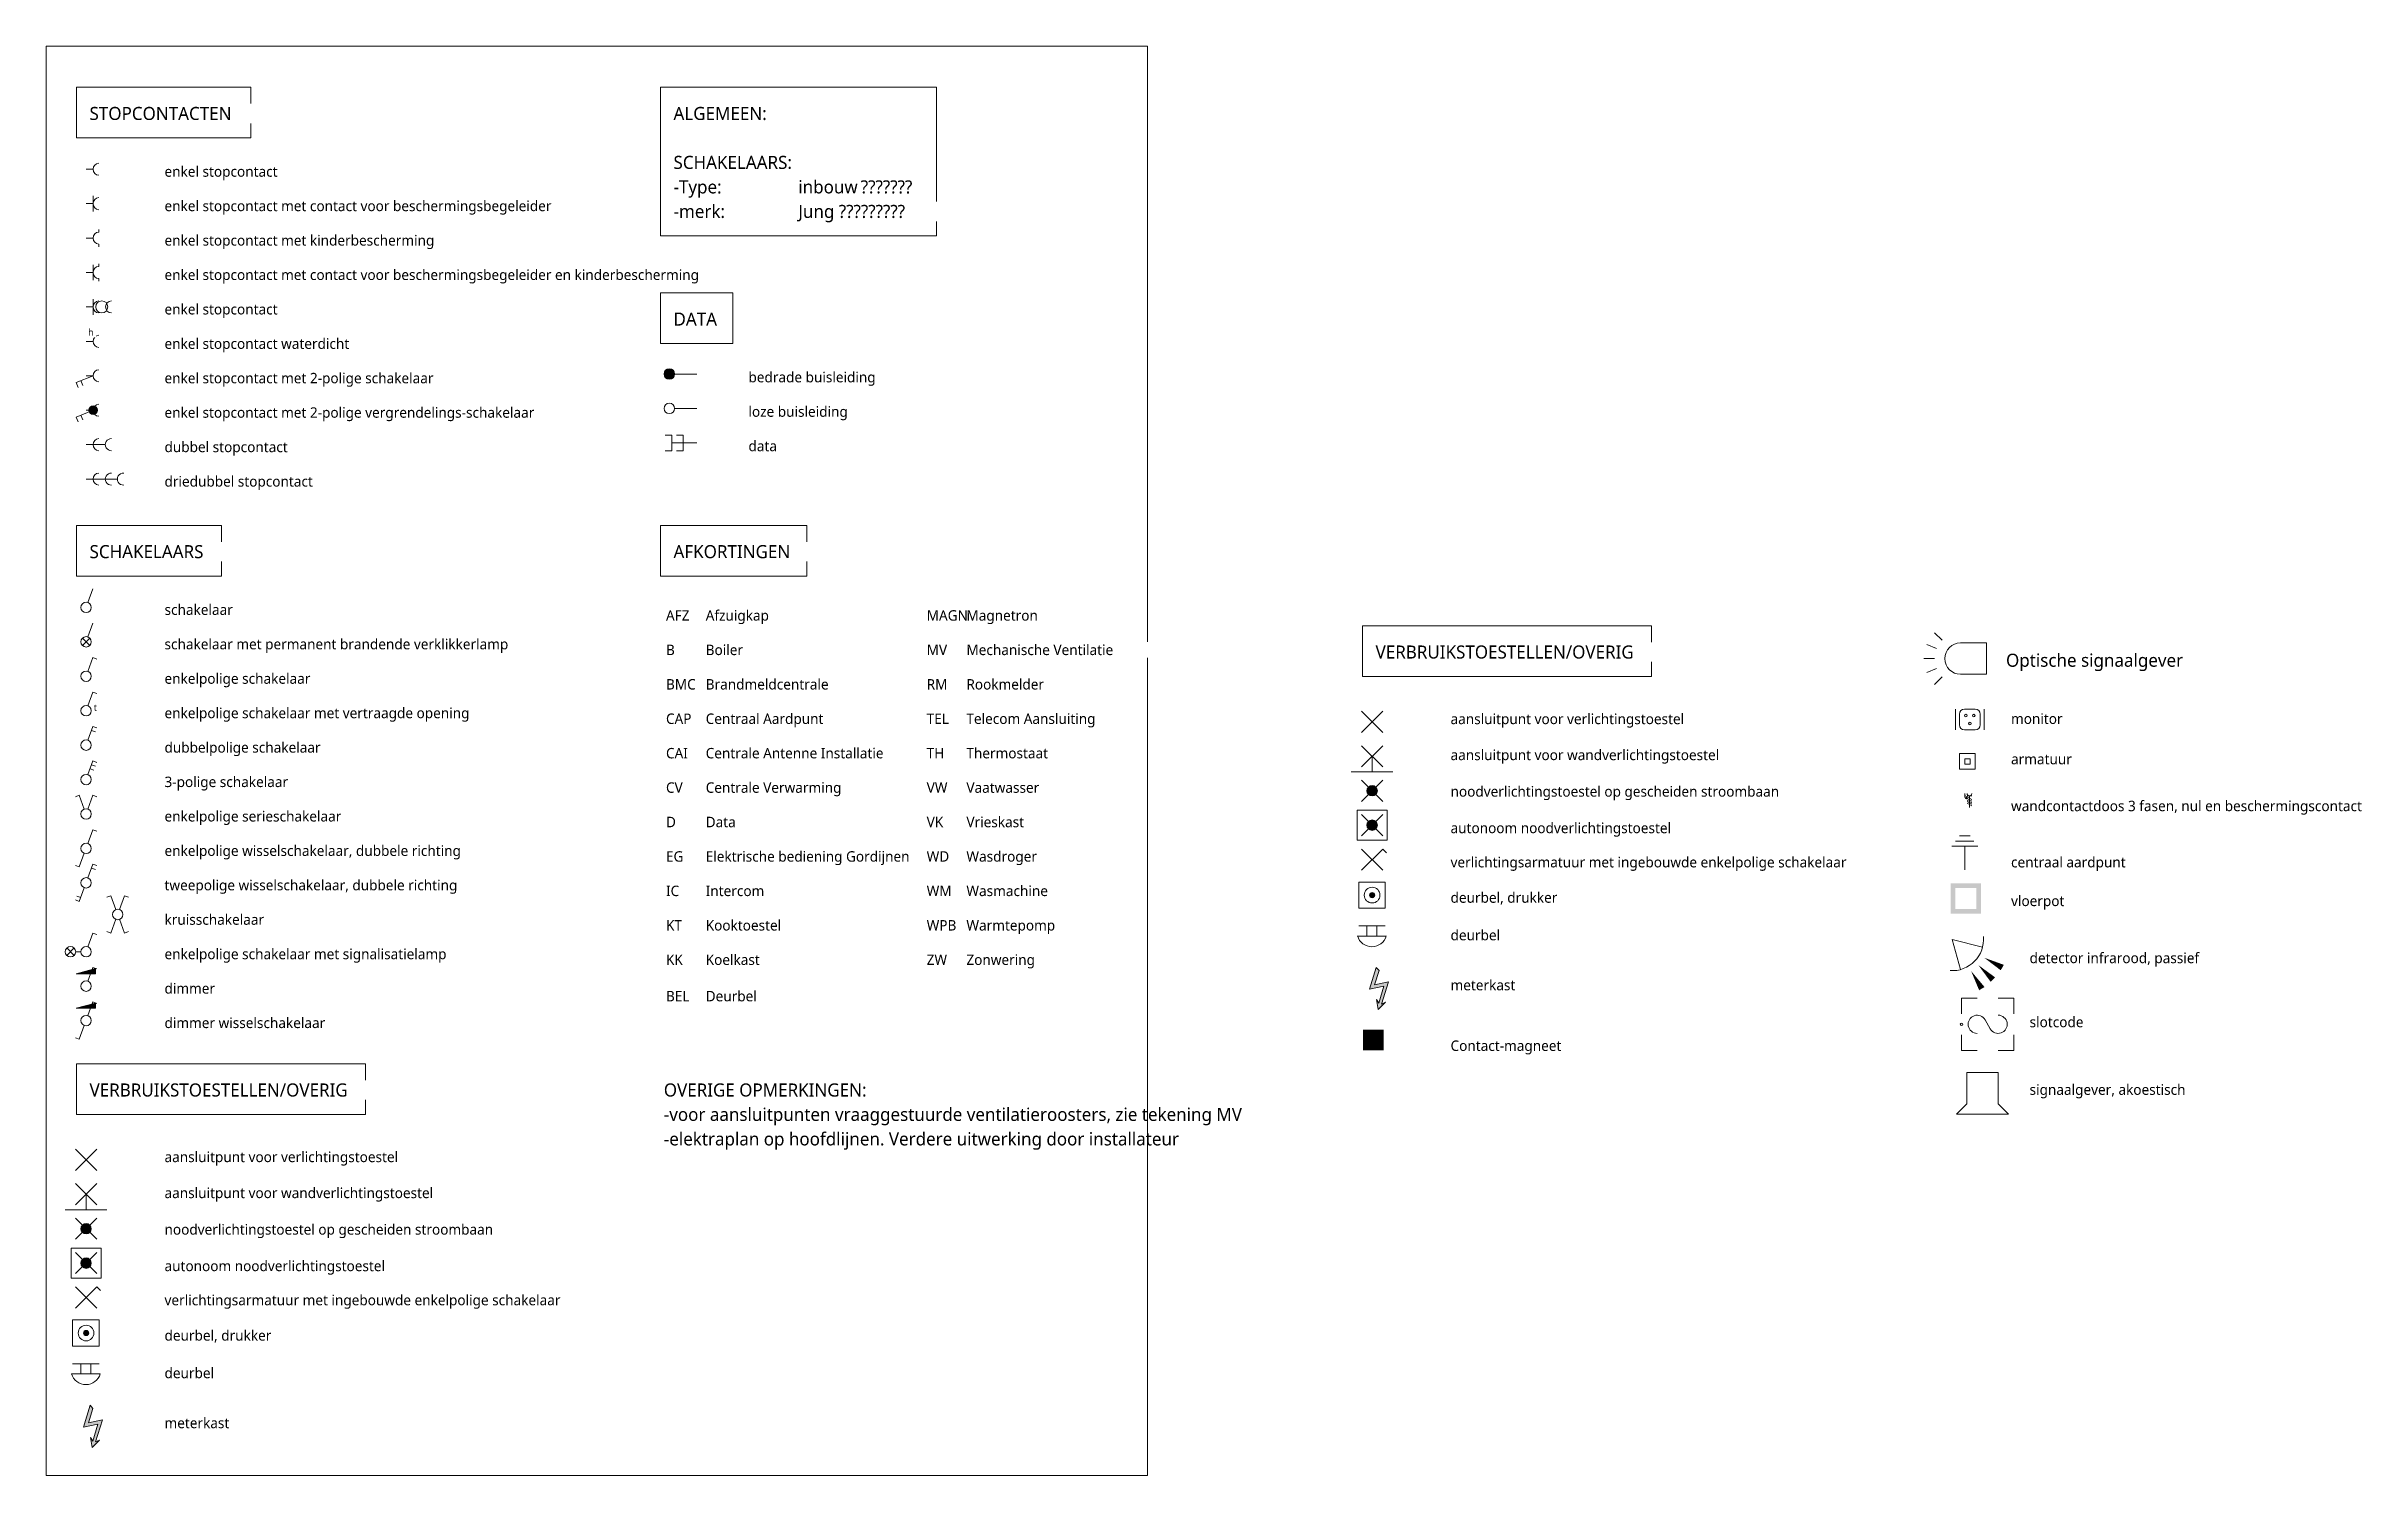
# Model space of a CAD drawing. Header units: millimetres. Extents: x -676 to 45632, y 1192 to 31170.
# Drawn here: x -676 to 21529, y 1192 to 14892 of the extents above; entities that cross this region are included whole.
import ezdxf

# ---------------------------------------------------------------- set-up
doc = ezdxf.new("R2010")
doc.units = ezdxf.units.MM
for name, color, linetype, lineweight in [('A--L$8--_Hulplijnen', 1, 'Continuous', 13), ('A--LD003_Detailpen002', 2, 'Continuous', 18), ('A--M$1--_Algemeen', 1, 'Continuous', 18), ('A--T$1--_Algemeen', 2, 'Continuous', 13)]:
    doc.layers.add(name, color=color, linetype=linetype, lineweight=lineweight)
doc.styles.add('Segoe UI', font='segoeui.ttf', dxfattribs={"height": 100})
doc.styles.add('Segoe UI_1', font='segoeui.ttf', dxfattribs={"height": 65})
doc.styles.add('Segoe UI_2', font='segoeui.ttf', dxfattribs={"height": 125})

msp = doc.modelspace()

# ---------------------------------------------------------------- texts
at = {"layer": 'A--M$1--_Algemeen', "lineweight": 13, "char_height": 100, "attachment_point": 1, "style": 'Segoe UI', "bg_fill": 3, "box_fill_scale": 1.25, "bg_fill_color": 9, "bg_fill_true_color": 13158600, "bg_fill_transparency": 0}
for s, insert, width in [('AFZ', (5267, 9487), 296.62), ('MAGN', (7767, 9487), 517.09), ('B', (5267, 9157), 100.21), ('Boiler', (5648, 9157), 428.9), ('MV', (7767, 9157), 264.56), ('BMC', (5267, 8827), 364.77), ('RM', (7767, 8827), 260.55), ('CAP', (5267, 8497), 316.67), ('TEL', (7767, 8497), 260.55), ('CAI', (5267, 8167), 264.56), ('Thermostaat', (8148, 8167), 954.01), ('CV', (5267, 7837), 216.46), ('Centrale Verwarming', (5648, 7837), 1591.35), ('VW', (7767, 7837), 268.57), ('D', (5267, 7507), 120.25), ('Data', (5648, 7507), 356.75), ('VK', (7767, 7507), 208.44), ('Vrieskast', (8148, 7507), 673.42), ('EG', (5267, 7177), 208.44), ('WD', (7767, 7177), 280.59), ('IC', (5267, 6847), 152.32), ('Intercom', (5648, 6847), 677.43), ('WM', (7767, 6847), 316.67), ('KT', (5267, 6517), 192.4), ('Kooktoestel', (5648, 6517), 893.88), ('WPB', (7767, 6517), 356.75), ('KK', (5267, 6187), 200.42), ('Koelkast', (5648, 6187), 633.33), ('ZW', (7767, 6187), 260.55), ('BEL', (5267, 5838), 268.57)]:
    msp.add_mtext(s, dxfattribs=dict(at, insert=insert, width=width))
at = {"layer": 'A--T$1--_Algemeen', "color": 7, "attachment_point": 1}
for s, insert, char_height, width, style in [('enkel stopcontact', (458, 13742), 100, 1342.83, 'Segoe UI'), ('enkel stopcontact met contact voor beschermingsbegeleider', (458, 13412), 100, 4577.64, 'Segoe UI'), ('enkel stopcontact met kinderbescherming', (458, 13082), 100, 3174.68, 'Segoe UI'), ('enkel stopcontact met contact voor beschermingsbegeleider en kinderbescherming', (458, 12752), 100, 6297.26, 'Segoe UI'), ('enkel stopcontact', (458, 12422), 100, 1342.83, 'Segoe UI'), ('enkel stopcontact waterdicht', (458, 12092), 100, 2188.61, 'Segoe UI'), ('enkel stopcontact met 2-polige schakelaar', (458, 11762), 100, 3198.73, 'Segoe UI'), ('bedrade buisleiding', (6058, 11771), 100, 1487.13, 'Segoe UI'), ('enkel stopcontact met 2-polige vergrendelings-schakelaar', (458, 11432), 100, 4381.22, 'Segoe UI'), ('loze buisleiding', (6058, 11441), 100, 1166.46, 'Segoe UI'), ('dubbel stopcontact', (458, 11102), 100, 1471.1, 'Segoe UI'), ('data', (6058, 11111), 100, 336.71, 'Segoe UI'), ('driedubbel stopcontact', (458, 10772), 100, 1759.7, 'Segoe UI'), ('schakelaar', (458, 9542), 100, 785.65, 'Segoe UI'), ('schakelaar met permanent brandende verklikkerlamp', (458, 9212), 100, 4008.44, 'Segoe UI'), ('enkelpolige schakelaar', (458, 8882), 100, 1699.58, 'Segoe UI'), ('Optische signaalgever', (18118, 9070), 125, 2060.34, 'Segoe UI_2'), ('enkelpolige schakelaar met vertraagde opening', (458, 8552), 100, 3579.53, 'Segoe UI'), ('aansluitpunt voor verlichtingstoestel', (12791, 8495), 100, 2741.77, 'Segoe UI'), ('monitor', (18166, 8497), 100, 605.27, 'Segoe UI'), ('dubbelpolige schakelaar', (458, 8222), 100, 1827.85, 'Segoe UI'), ('aansluitpunt voor wandverlichtingstoestel', (12791, 8150), 100, 3150.63, 'Segoe UI'), ('armatuur', (18166, 8110), 100, 697.47, 'Segoe UI'), ('3-polige schakelaar', (458, 7892), 100, 1463.08, 'Segoe UI'), ('noodverlichtingstoestel op gescheiden stroombaan', (12791, 7800), 100, 3872.15, 'Segoe UI'), ('enkelpolige serieschakelaar', (458, 7562), 100, 2048.31, 'Segoe UI'), ('wandcontactdoos 3 fasen, nul en beschermingscontact', (18166, 7661), 100, 4136.71, 'Segoe UI'), ('autonoom noodverlichtingstoestel', (12791, 7450), 100, 2601.48, 'Segoe UI'), ('enkelpolige wisselschakelaar, dubbele richting', (458, 7232), 100, 3455.27, 'Segoe UI'), ('verlichtingsarmatuur met ingebouwde enkelpolige schakelaar', (12791, 7122), 100, 4629.75, 'Segoe UI'), ('centraal aardpunt', (18166, 7122), 100, 1338.82, 'Segoe UI'), ('tweepolige wisselschakelaar, dubbele richting', (458, 6902), 100, 3419.2, 'Segoe UI'), ('deurbel, drukker', (12791, 6783), 100, 1230.59, 'Segoe UI'), ('vloerpot', (18166, 6751), 100, 633.33, 'Segoe UI'), ('kruisschakelaar', (458, 6572), 100, 1138.4, 'Segoe UI'), ('enkelpolige schakelaar met signalisatielamp ', (458, 6242), 100, 3343.04, 'Segoe UI'), ('deurbel', (12791, 6423), 100, 573.21, 'Segoe UI'), ('detector infrarood, passief', (18344, 6204), 100, 1980.17, 'Segoe UI'), ('dimmer', (458, 5912), 100, 585.23, 'Segoe UI'), ('meterkast', (12791, 5944), 100, 749.58, 'Segoe UI'), ('dimmer wisselschakelaar', (458, 5582), 100, 1855.91, 'Segoe UI'), ('slotcode', (18344, 5590), 100, 641.35, 'Segoe UI'), ('Contact-magneet', (12791, 5363), 100, 1330.8, 'Segoe UI'), ('OVERIGE OPMERKINGEN:', (5246, 4951), 125, 2405.06, 'Segoe UI_2'), ('signaalgever, akoestisch', (18344, 4942), 100, 1811.81, 'Segoe UI'), ('-voor aansluitpunten vraaggestuurde ventilatieroosters, zie tekening MV', (5246, 4717), 125, 6770.25, 'Segoe UI_2'), ('-elektraplan op hoofdlijnen. Verdere uitwerking door installateur', (5246, 4482), 125, 6040.72, 'Segoe UI_2'), ('aansluitpunt voor verlichtingstoestel', (458, 4297), 100, 2741.77, 'Segoe UI'), ('aansluitpunt voor wandverlichtingstoestel', (458, 3952), 100, 3150.63, 'Segoe UI'), ('noodverlichtingstoestel op gescheiden stroombaan', (458, 3602), 100, 3872.15, 'Segoe UI'), ('autonoom noodverlichtingstoestel', (458, 3252), 100, 2601.48, 'Segoe UI'), ('verlichtingsarmatuur met ingebouwde enkelpolige schakelaar', (458, 2925), 100, 4629.75, 'Segoe UI'), ('deurbel, drukker', (458, 2586), 100, 1230.59, 'Segoe UI'), ('deurbel', (458, 2226), 100, 573.21, 'Segoe UI'), ('meterkast', (458, 1747), 100, 749.58, 'Segoe UI')]:
    msp.add_mtext(s, dxfattribs=dict(at, insert=insert, char_height=char_height, width=width, style=style))

# ---------------------------------------------------------------- blocks, each defined once
blk = doc.blocks.new('NLRS_63_GA_stopcontact_symb - 1 stopcontact-525581-M_63_01_elektrarenvooi')
at = {"layer": 'A--M$1--_Algemeen'}
blk.add_line((-294, 13714), (-227, 13714), dxfattribs=at)
blk.add_arc((-169, 13714), 58.1, 92.3251, 267.6749, dxfattribs=at)
blk = doc.blocks.new('NLRS_63_GA_stopcontact_symb - 1 stopcontact beschermingsbegeleider-525586-M_63_01_elektrarenvooi')
at = {"layer": 'A--M$1--_Algemeen'}
for p, q in [((-294, 13384), (-227, 13384)), ((-227, 13309), (-227, 13459))]:
    blk.add_line(p, q, dxfattribs=at)
blk.add_arc((-169, 13384), 58.1, 92.3251, 267.6749, dxfattribs=at)
blk = doc.blocks.new('NLRS_63_GA_stopcontact_symb - 1 stopcontact kinderbescherming-525585-M_63_01_elektrarenvooi')
at = {"layer": 'A--M$1--_Algemeen'}
for p, q in [((-171, 13112), (-171, 13137)), ((-294, 13054), (-227, 13054)), ((-171, 12996), (-171, 12971))]:
    blk.add_line(p, q, dxfattribs=at)
blk.add_arc((-169, 13054), 58.1, 92.3251, 267.6749, dxfattribs=at)
blk = doc.blocks.new('NLRS_63_GA_stopcontact_symb - 1 stopcontact met kinderbesc met beschermbev_-525587-M_63_01_elektrarenvooi')
at = {"layer": 'A--M$1--_Algemeen'}
for p, q in [((-294, 12724), (-227, 12724)), ((-227, 12649), (-227, 12799)), ((-171, 12782), (-171, 12807)), ((-171, 12666), (-171, 12641))]:
    blk.add_line(p, q, dxfattribs=at)
blk.add_arc((-169, 12724), 58.1, 92.3251, 267.6749, dxfattribs=at)
blk = doc.blocks.new('NLRS_63_GA_stopcontact_symb - 1 stopcontact met beschermingstransformator-525589-M_63_01_elektrarenvooi')
at = {"layer": 'A--M$1--_Algemeen'}
for p, q in [((-227, 12319), (-227, 12469)), ((-294, 12394), (-227, 12394)), ((-294, 12394), (-227, 12394))]:
    blk.add_line(p, q, dxfattribs=at)
blk.add_circle((-144, 12394), 58.1, dxfattribs=at)
for centre, start, end in [((-169, 12394), 92.3251, 267.6749), ((-49, 12394), 91.4869, 268.5131)]:
    blk.add_arc(centre, 58.1, start, end, dxfattribs=at)
blk = doc.blocks.new('NLRS_63_GA_stopcontact_symb - 1 stopcontact waterdicht-525584-M_63_01_elektrarenvooi')
at = {"layer": 'A--M$1--_Algemeen'}
blk.add_line((-294, 12064), (-227, 12064), dxfattribs=at)
blk.add_arc((-169, 12064), 58.1, 92.3251, 267.6749, dxfattribs=at)
at = {"layer": 'A--M$1--_Algemeen', "lineweight": 13, "insert": (-275, 12184), "char_height": 65, "width": 64.13, "attachment_point": 1, "style": 'Segoe UI_1', "bg_fill": 3, "box_fill_scale": 1.25, "bg_fill_color": 9, "bg_fill_true_color": 13158600, "bg_fill_transparency": 0}
blk.add_mtext('h', dxfattribs=at)
blk = doc.blocks.new('NLRS_63_GA_stopcontact_symb - 1 stopcontact met 2 polige schakelaar-525588-M_63_01_elektrarenvooi')
at = {"layer": 'A--M$1--_Algemeen'}
for p, q in [((-227, 11734), (-390, 11669)), ((-390, 11669), (-371, 11622)), ((-343, 11688), (-325, 11641)), ((-294, 11734), (-227, 11734))]:
    blk.add_line(p, q, dxfattribs=at)
blk.add_arc((-169, 11734), 58.1, 92.3251, 267.6749, dxfattribs=at)
blk = doc.blocks.new('NLRS_63_GA_stopcontact_symb - 1 stopcontact met 2-polige vergrendelingsschakelaar-525590-M_63_01_elektrarenvooi')
at = {"layer": 'A--M$1--_Algemeen', "lineweight": 5}
h = blk.add_hatch(color=256, dxfattribs=at)
edge = h.paths.add_edge_path()
edge.add_arc((-227, 11404), 41.1, 0, 180)
edge.add_arc((-227, 11404), 41.1, 180, 360)
at = {"layer": 'A--M$1--_Algemeen'}
for p, q in [((-227, 11404), (-390, 11339)), ((-390, 11339), (-371, 11292)), ((-343, 11358), (-325, 11311)), ((-294, 11404), (-227, 11404))]:
    blk.add_line(p, q, dxfattribs=at)
for centre, radius, start, end in [((-227, 11404), 41.1, 360, 180), ((-227, 11404), 41.1, 180, 360), ((-169, 11404), 58.1, 92.3251, 267.6749)]:
    blk.add_arc(centre, radius, start, end, dxfattribs=at)
blk = doc.blocks.new('NLRS_63_GA_stopcontact_symb - 2 stopcontacten-525582-M_63_01_elektrarenvooi')
at = {"layer": 'A--M$1--_Algemeen'}
for p, q in [((-294, 11074), (-227, 11074)), ((-227, 11074), (-111, 11074))]:
    blk.add_line(p, q, dxfattribs=at)
for centre, start, end in [((-169, 11074), 92.3251, 267.6749), ((-52, 11074), 88.8955, 271.1045)]:
    blk.add_arc(centre, 58.1, start, end, dxfattribs=at)
blk = doc.blocks.new('NLRS_63_GA_stopcontact_symb - 3 stopcontacten-525583-M_63_01_elektrarenvooi')
at = {"layer": 'A--M$1--_Algemeen'}
for p, q in [((-294, 10744), (-227, 10744)), ((-227, 10744), (-111, 10744)), ((-111, 10744), (6, 10744))]:
    blk.add_line(p, q, dxfattribs=at)
for centre, start, end in [((-169, 10744), 92.3251, 267.6749), ((-52, 10744), 88.8955, 271.1045), ((64, 10744), 87.594, 272.406)]:
    blk.add_arc(centre, 58.1, start, end, dxfattribs=at)
blk = doc.blocks.new('NLRS_63_GA_schakelaar_symb - 1 schakelaar-525591-M_63_01_elektrarenvooi')
at = {"layer": 'A--M$1--_Algemeen'}
blk.add_line((-277, 9561), (-229, 9693), dxfattribs=at)
blk.add_circle((-294, 9514), 50, dxfattribs=at)
blk = doc.blocks.new('NLRS_63_GA_schakelaar_symb - 2 schakelaar met permanente verklikkerlamp-525593-M_63_01_elektrarenvooi')
at = {"layer": 'A--M$1--_Algemeen'}
for p, q in [((-277, 9231), (-229, 9363)), ((-329, 9220), (-258, 9149)), ((-258, 9220), (-329, 9149))]:
    blk.add_line(p, q, dxfattribs=at)
blk.add_circle((-294, 9184), 50, dxfattribs=at)
blk = doc.blocks.new('NLRS_63_GA_schakelaar_symb - 3 enkelpolige schakelaar-525595-M_63_01_elektrarenvooi')
at = {"layer": 'A--M$1--_Algemeen'}
for p, q in [((-277, 8901), (-229, 9033)), ((-229, 9033), (-191, 9019))]:
    blk.add_line(p, q, dxfattribs=at)
blk.add_circle((-294, 8854), 50, dxfattribs=at)
blk = doc.blocks.new('NLRS_63_GA_schakelaar_symb - 4 enkelpolige schakelaar met vertraagde_opening-525597-M_63_01_elektrarenvooi')
at = {"layer": 'A--M$1--_Algemeen'}
for p, q in [((-277, 8571), (-229, 8703)), ((-229, 8703), (-191, 8689))]:
    blk.add_line(p, q, dxfattribs=at)
blk.add_circle((-294, 8524), 50, dxfattribs=at)
at = {"layer": 'A--M$1--_Algemeen', "lineweight": 13, "insert": (-220, 8588), "char_height": 65, "width": 40.08, "attachment_point": 1, "style": 'Segoe UI_1', "bg_fill": 3, "box_fill_scale": 1.25, "bg_fill_color": 9, "bg_fill_true_color": 13158600, "bg_fill_transparency": 0}
blk.add_mtext('t', dxfattribs=at)
blk = doc.blocks.new('NLRS_63_GA_schakelaar_symb - 5 tweepolige schakelaar-525599-M_63_01_elektrarenvooi')
at = {"layer": 'A--M$1--_Algemeen'}
for p, q in [((-277, 8241), (-229, 8373)), ((-243, 8335), (-205, 8322)), ((-229, 8373), (-191, 8359))]:
    blk.add_line(p, q, dxfattribs=at)
blk.add_circle((-294, 8194), 50, dxfattribs=at)
blk = doc.blocks.new('NLRS_63_GA_schakelaar_symb - 6 driepolige schakelaar-525601-M_63_01_elektrarenvooi')
at = {"layer": 'A--M$1--_Algemeen'}
for p, q in [((-277, 7911), (-229, 8043)), ((-243, 8005), (-205, 7992)), ((-229, 8043), (-191, 8029)), ((-256, 7968), (-219, 7954))]:
    blk.add_line(p, q, dxfattribs=at)
blk.add_circle((-294, 7864), 50, dxfattribs=at)
blk = doc.blocks.new('NLRS_63_GA_schakelaar_symb - 7 enkelpolige serieschakelaar-525614-M_63_01_elektrarenvooi')
at = {"layer": 'A--M$1--_Algemeen'}
for p, q in [((-359, 7713), (-396, 7699)), ((-311, 7581), (-359, 7713)), ((-277, 7581), (-229, 7713)), ((-229, 7713), (-191, 7699))]:
    blk.add_line(p, q, dxfattribs=at)
blk.add_circle((-294, 7534), 50, dxfattribs=at)
blk = doc.blocks.new('NLRS_63_GA_schakelaar_symb - 8 enkelpolige wisselschakelaar dubbele richting-525603-M_63_01_elektrarenvooi')
at = {"layer": 'A--M$1--_Algemeen'}
for p, q in [((-277, 7251), (-229, 7383)), ((-229, 7383), (-191, 7369)), ((-311, 7157), (-359, 7026)), ((-359, 7026), (-396, 7040))]:
    blk.add_line(p, q, dxfattribs=at)
blk.add_circle((-294, 7204), 50, dxfattribs=at)
blk = doc.blocks.new('NLRS_63_GA_schakelaar_symb - 9 tweepolige wisselschakelaar_ dubbele richting-525605-M_63_01_elektrarenvooi')
at = {"layer": 'A--M$1--_Algemeen'}
for p, q in [((-277, 6921), (-229, 7053)), ((-243, 7015), (-205, 7002)), ((-229, 7053), (-191, 7039)), ((-359, 6696), (-396, 6710)), ((-345, 6733), (-383, 6747)), ((-311, 6827), (-359, 6696))]:
    blk.add_line(p, q, dxfattribs=at)
blk.add_circle((-294, 6874), 50, dxfattribs=at)
blk = doc.blocks.new('NLRS_63_GA_schakelaar_symb - 10 kruisschakelaar-525607-M_63_01_elektrarenvooi')
at = {"layer": 'A--M$1--_Algemeen'}
for p, q in [((-56, 6750), (-94, 6736)), ((-8, 6618), (-56, 6750)), ((26, 6618), (74, 6750)), ((74, 6750), (111, 6736)), ((-8, 6525), (-56, 6393)), ((26, 6525), (74, 6393)), ((-56, 6393), (-94, 6407)), ((74, 6393), (111, 6407))]:
    blk.add_line(p, q, dxfattribs=at)
blk.add_circle((9, 6571), 50, dxfattribs=at)
blk = doc.blocks.new('NLRS_63_GA_schakelaar_symb - 11 enkelpolige schakelaar met signalisatielamp-525609-M_63_01_elektrarenvooi')
at = {"layer": 'A--M$1--_Algemeen'}
for p, q in [((-479, 6250), (-408, 6179)), ((-408, 6250), (-479, 6179)), ((-277, 6261), (-229, 6393)), ((-229, 6393), (-191, 6379)), ((-344, 6214), (-394, 6214))]:
    blk.add_line(p, q, dxfattribs=at)
for centre in [(-444, 6214), (-294, 6214)]:
    blk.add_circle(centre, 50, dxfattribs=at)
blk = doc.blocks.new('NLRS_63_GA_schakelaar_symb - 12 dimmer-525611-M_63_01_elektrarenvooi')
at = {"layer": 'A--M$1--_Algemeen', "lineweight": 5}
blk.add_hatch(color=256, dxfattribs=at).paths.add_polyline_path([(-204, 6002), (-389, 6002), (-204, 6052)])
at = {"layer": 'A--M$1--_Algemeen'}
for p, q in [((-204, 6052), (-389, 6002)), ((-389, 6002), (-204, 6002)), ((-277, 5931), (-229, 6063)), ((-229, 6063), (-191, 6049)), ((-204, 6002), (-204, 6052))]:
    blk.add_line(p, q, dxfattribs=at)
blk.add_circle((-294, 5884), 50, dxfattribs=at)
blk = doc.blocks.new('NLRS_63_GA_lichtpunt_symbool1 - 1 verlichtingstoestel 2-525616-M_63_01_elektrarenvooi')
at = {"layer": 'A--M$1--_Algemeen'}
for p, q in [((-192, 4118), (-396, 4321)), ((-396, 4118), (-192, 4321))]:
    blk.add_line(p, q, dxfattribs=at)
blk = doc.blocks.new('NLRS_63_GA_lichtpunt_symbool1 - 2 wandverlichtingstoestel 2-525617-M_63_01_elektrarenvooi')
at = {"layer": 'A--M$1--_Algemeen'}
for p, q in [((-192, 3788), (-396, 3991)), ((-396, 3788), (-192, 3991)), ((-294, 3740), (-294, 3889)), ((-494, 3740), (-94, 3740))]:
    blk.add_line(p, q, dxfattribs=at)
blk = doc.blocks.new('NLRS_63_GA_lichtpunt_symbool1 - 3 noodverlichting 2-525618-M_63_01_elektrarenvooi')
at = {"layer": 'A--M$1--_Algemeen', "lineweight": 5}
h = blk.add_hatch(color=256, dxfattribs=at)
edge = h.paths.add_edge_path()
edge.add_arc((-294, 3559), 50, 360, 540)
edge.add_arc((-294, 3559), 50, 180, 360)
at = {"layer": 'A--M$1--_Algemeen'}
for p, q in [((-192, 3458), (-396, 3661)), ((-396, 3458), (-192, 3661))]:
    blk.add_line(p, q, dxfattribs=at)
for start, end in [(360, 180), (180, 360)]:
    blk.add_arc((-294, 3559), 50, start, end, dxfattribs=at)
blk = doc.blocks.new('NLRS_63_GA_lichtpunt_symbool1 - 4 noodverlichting autonoom 2-525619-M_63_01_elektrarenvooi')
at = {"layer": 'A--M$1--_Algemeen', "lineweight": 5}
h = blk.add_hatch(color=256, dxfattribs=at)
edge = h.paths.add_edge_path()
edge.add_arc((-294, 3229), 50, 360, 540)
edge.add_arc((-294, 3229), 50, 180, 360)
at = {"layer": 'A--M$1--_Algemeen'}
for p, q in [((-438, 3373), (-150, 3373)), ((-438, 3085), (-438, 3373)), ((-192, 3128), (-396, 3331)), ((-396, 3128), (-192, 3331)), ((-150, 3373), (-150, 3085)), ((-150, 3085), (-438, 3085))]:
    blk.add_line(p, q, dxfattribs=at)
for start, end in [(360, 180), (180, 360)]:
    blk.add_arc((-294, 3229), 50, start, end, dxfattribs=at)
blk = doc.blocks.new('NLRS_63_GA_lichtpunt_symbool1 - 5 verlichtingstoestel met enkelpol_ schak_ 2-525620-M_63_01_elektrarenvooi')
at = {"layer": 'A--M$1--_Algemeen'}
for p, q in [((-192, 2798), (-396, 3001)), ((-396, 2798), (-192, 3001)), ((-157, 2966), (-192, 3001))]:
    blk.add_line(p, q, dxfattribs=at)
blk = doc.blocks.new('NLRS_63_GA_aansluitpunt - 1 bedrade buisleiding-525623-M_63_01_elektrarenvooi')
at = {"layer": 'A--M$1--_Algemeen', "lineweight": 13}
h = blk.add_hatch(color=256, dxfattribs=at)
edge = h.paths.add_edge_path()
edge.add_arc((5299, 11751), 50, 90, 270)
edge.add_arc((5299, 11751), 50, 270, 450)
at = {"layer": 'A--M$1--_Algemeen'}
blk.add_line((5564, 11751), (5349, 11751), dxfattribs=at)
for start, end in [(90, 270), (270, 90)]:
    blk.add_arc((5299, 11751), 50, start, end, dxfattribs=at)
blk = doc.blocks.new('NLRS_63_GA_aansluitpunt - 2 loze buisleiding-525624-M_63_01_elektrarenvooi')
at = {"layer": 'A--M$1--_Algemeen'}
blk.add_line((5564, 11421), (5349, 11421), dxfattribs=at)
for start, end in [(90, 270), (270, 90)]:
    blk.add_arc((5299, 11421), 50, start, end, dxfattribs=at)
blk = doc.blocks.new('NLRS_63_GA_aansluitpunt - 3 data 2-voudig-525671-M_63_01_elektrarenvooi')
at = {"layer": 'A--M$1--_Algemeen'}
for p, q in [((5323, 11166), (5258, 11166)), ((5323, 11016), (5323, 11166)), ((5432, 11166), (5367, 11166)), ((5432, 11016), (5432, 11166)), ((5258, 11016), (5323, 11016)), ((5564, 11091), (5323, 11091)), ((5564, 11091), (5349, 11091)), ((5367, 11016), (5432, 11016))]:
    blk.add_line(p, q, dxfattribs=at)
blk = doc.blocks.new('NLRS_63_GA_schakelaar_symb - 13 dimmer wisselschakelaar-525621-M_63_01_elektrarenvooi')
at = {"layer": 'A--M$1--_Algemeen', "lineweight": 5}
blk.add_hatch(color=256, dxfattribs=at).paths.add_polyline_path([(-204, 5672), (-389, 5672), (-204, 5722)])
at = {"layer": 'A--M$1--_Algemeen'}
for p, q in [((-204, 5722), (-389, 5672)), ((-389, 5672), (-204, 5672)), ((-277, 5601), (-229, 5733)), ((-229, 5733), (-191, 5719)), ((-204, 5672), (-204, 5722)), ((-359, 5376), (-396, 5390)), ((-311, 5507), (-359, 5376))]:
    blk.add_line(p, q, dxfattribs=at)
blk.add_circle((-294, 5554), 50, dxfattribs=at)
blk = doc.blocks.new('NLRS_63_GA_bel - drukker-525680-M_63_01_elektrarenvooi')
at = {"layer": 'A--M$1--_Algemeen', "lineweight": 13}
h = blk.add_hatch(color=256, dxfattribs=at)
edge = h.paths.add_edge_path()
edge.add_arc((-294, 2559), 25, 0, 180)
edge.add_arc((-294, 2559), 25, 180, 360)
at = {"layer": 'A--M$1--_Algemeen'}
for p, q in [((-423, 2684), (-169, 2684)), ((-423, 2434), (-423, 2684)), ((-169, 2684), (-169, 2434)), ((-169, 2434), (-423, 2434))]:
    blk.add_line(p, q, dxfattribs=at)
blk.add_circle((-294, 2559), 75, dxfattribs=at)
for start, end in [(360, 180), (180, 360)]:
    blk.add_arc((-294, 2559), 25, start, end, dxfattribs=at)
blk = doc.blocks.new('NLRS_63_GA_bel - schel-525682-M_63_01_elektrarenvooi')
at = {"layer": 'A--M$1--_Algemeen'}
for p, q in [((-423, 2264), (-296, 2264)), ((-344, 2167), (-344, 2264)), ((-169, 2264), (-296, 2264)), ((-248, 2167), (-248, 2264)), ((-158, 2167), (-433, 2167))]:
    blk.add_line(p, q, dxfattribs=at)
blk.add_arc((-296, 2209), 144, 196.7095, 343.2905, dxfattribs=at)
blk = doc.blocks.new('NLRS_63_GA_meterkast - Type 1-525684-M_63_01_elektrarenvooi')
at = {"layer": 'A--M$1--_Algemeen', "lineweight": 13}
blk.add_hatch(color=256, dxfattribs=at).paths.add_polyline_path([(-252, 1559), (-231, 1524), (-182, 1687), (-318, 1658), (-254, 1867), (-228, 1836), (-270, 1699), (-138, 1727), (-203, 1515), (-166, 1533), (-235, 1462)])
at = {"layer": 'A--M$1--_Algemeen'}
for p, q in [((-254, 1867), (-318, 1658)), ((-270, 1699), (-228, 1836)), ((-228, 1836), (-254, 1867)), ((-318, 1658), (-182, 1687)), ((-138, 1727), (-270, 1699)), ((-252, 1559), (-235, 1462)), ((-231, 1524), (-252, 1559)), ((-182, 1687), (-231, 1524)), ((-203, 1515), (-138, 1727)), ((-235, 1462), (-166, 1533)), ((-166, 1533), (-203, 1515))]:
    blk.add_line(p, q, dxfattribs=at)
blk = doc.blocks.new('NLRS_63_GA_lichtpunt_symbool1 - 1 verlichtingstoestel-525685-M_63_01_elektrarenvooi')
at = {"layer": 'A--M$1--_Algemeen'}
for p, q in [((12141, 8315), (11937, 8518)), ((11937, 8315), (12141, 8518))]:
    blk.add_line(p, q, dxfattribs=at)
blk = doc.blocks.new('NLRS_63_GA_lichtpunt_symbool1 - 2 wandverlichtingstoestel-525686-M_63_01_elektrarenvooi')
at = {"layer": 'A--M$1--_Algemeen'}
for p, q in [((12141, 7985), (11937, 8188)), ((11937, 7985), (12141, 8188)), ((12039, 7938), (12039, 8087)), ((11839, 7938), (12239, 7938))]:
    blk.add_line(p, q, dxfattribs=at)
blk = doc.blocks.new('NLRS_63_GA_lichtpunt_symbool1 - 3 noodverlichting-525687-M_63_01_elektrarenvooi')
at = {"layer": 'A--M$1--_Algemeen', "lineweight": 5}
h = blk.add_hatch(color=256, dxfattribs=at)
edge = h.paths.add_edge_path()
edge.add_arc((12039, 7757), 50, 0, 180)
edge.add_arc((12039, 7757), 50, 180, 360)
at = {"layer": 'A--M$1--_Algemeen'}
for p, q in [((12141, 7655), (11937, 7858)), ((11937, 7655), (12141, 7858))]:
    blk.add_line(p, q, dxfattribs=at)
for start, end in [(0, 180), (180, 0)]:
    blk.add_arc((12039, 7757), 50, start, end, dxfattribs=at)
blk = doc.blocks.new('NLRS_63_GA_lichtpunt_symbool1 - 4 noodverlichting autonoom-525688-M_63_01_elektrarenvooi')
at = {"layer": 'A--M$1--_Algemeen', "lineweight": 5}
h = blk.add_hatch(color=256, dxfattribs=at)
edge = h.paths.add_edge_path()
edge.add_arc((12039, 7427), 50, 0, 180)
edge.add_arc((12039, 7427), 50, 180, 360)
at = {"layer": 'A--M$1--_Algemeen'}
for p, q in [((11895, 7571), (12183, 7571)), ((11895, 7283), (11895, 7571)), ((12183, 7571), (12183, 7283)), ((12141, 7325), (11937, 7528)), ((11937, 7325), (12141, 7528)), ((12183, 7283), (11895, 7283))]:
    blk.add_line(p, q, dxfattribs=at)
for start, end in [(0, 180), (180, 0)]:
    blk.add_arc((12039, 7427), 50, start, end, dxfattribs=at)
blk = doc.blocks.new('NLRS_63_GA_lichtpunt_symbool1 - 5 verlichtingstoestel met enkelpol_ schak_-525689-M_63_01_elektrarenvooi')
at = {"layer": 'A--M$1--_Algemeen'}
for p, q in [((12141, 6995), (11937, 7198)), ((11937, 6995), (12141, 7198)), ((12176, 7163), (12141, 7198))]:
    blk.add_line(p, q, dxfattribs=at)

# ---------------------------------------------------------------- hatches: boundary and pattern name
at = {"layer": 'A--LD003_Detailpen002'}
h = msp.add_hatch(color=7, dxfattribs=at)
h.paths.add_polyline_path([(17878, 6578), (17878, 6868), (17588, 6868), (17588, 6578)])
h.paths.add_polyline_path([(17833, 6623), (17633, 6623), (17633, 6823), (17833, 6823)])
for points in [[(17860, 5845), (17912, 5875), (17783, 6029), (17852, 5864)], [(17970, 5926), (18013, 5968), (17852, 6086), (17909, 6009)], [(18067, 6036), (18097, 6088), (17909, 6156)], [(12151, 5268), (12151, 5468), (11951, 5468), (11951, 5268)]]:
    msp.add_hatch(color=7, dxfattribs=at).paths.add_polyline_path(points)

# ---------------------------------------------------------------- linework, layer by layer
at = {"layer": 'A--L$8--_Hulplijnen', "lineweight": 18}
for p, q in [((-676, 14892), (9884, 14892)), ((-676, 1192), (-676, 14892)), ((9884, 14892), (9884, 1192)), ((17450, 9119), (17357, 9157)), ((17504, 9200), (17433, 9271)), ((17681, 9173), (17931, 9173)), ((17931, 9173), (17931, 8873)), ((17431, 9023), (17331, 9023)), ((17450, 8928), (17357, 8889)), ((17504, 8847), (17433, 8776)), ((17931, 8873), (17681, 8873)), ((17633, 8540), (17633, 8340)), ((17671, 8390), (17671, 8490)), ((17721, 8540), (17821, 8540)), ((17871, 8490), (17871, 8390)), ((17908, 8340), (17908, 8540)), ((17821, 8340), (17721, 8340)), ((17673, 8113), (17823, 8113)), ((17673, 7963), (17673, 8113)), ((17723, 8063), (17773, 8063)), ((17723, 8013), (17723, 8063)), ((17773, 8013), (17723, 8013)), ((17773, 8063), (17773, 8013)), ((17823, 8113), (17823, 7963)), ((17823, 7963), (17673, 7963)), ((17722, 7730), (17722, 7692)), ((17722, 7711), (17789, 7672)), ((17744, 7707), (17789, 7707)), ((17789, 7657), (17744, 7683)), ((17789, 7642), (17744, 7668)), ((17789, 7627), (17744, 7653)), ((17789, 7612), (17744, 7638)), ((17767, 7595), (17767, 7707)), ((17848, 7225), (17598, 7225)), ((17810, 7275), (17635, 7275)), ((17773, 7325), (17673, 7325)), ((17723, 7225), (17723, 7000)), ((17682, 6043), (17602, 6332)), ((17602, 6332), (17892, 6257)), ((17842, 5768), (17692, 5768)), ((17692, 5768), (17692, 5618)), ((17966, 5476), (17919, 5561)), ((18192, 5768), (18042, 5768)), ((18192, 5618), (18192, 5768)), ((17692, 5418), (17692, 5268)), ((18192, 5268), (18192, 5418)), ((17692, 5268), (17842, 5268)), ((18042, 5268), (18192, 5268)), ((17742, 4756), (17742, 5056)), ((17742, 5056), (18042, 5056)), ((18042, 5056), (18042, 4756)), ((17642, 4656), (17742, 4756)), ((18042, 4756), (18142, 4656)), ((18142, 4656), (17642, 4656)), ((9884, 1192), (-676, 1192))]:
    msp.add_line(p, q, dxfattribs=at)
for centre, radius in [((17738, 7687), 7.5), ((17692, 5518), 12.5)]:
    msp.add_circle(centre, radius, dxfattribs=at)
for centre, radius, start, end in [((17681, 9023), 150, 90, 270), ((17721, 8490), 50, 90, 180), ((17733, 8477), 12.5, 90, 270), ((17733, 8477), 12.5, 270, 90), ((17808, 8477), 12.5, 90, 270), ((17808, 8477), 12.5, 270, 90), ((17821, 8490), 50, 0, 90), ((17721, 8390), 50, 180, 270), ((17772, 8402), 12.5, 90, 270), ((17772, 8402), 12.5, 270, 90), ((17821, 8390), 50, 270, 0), ((17738, 7687), 3.75, 0, 180), ((17738, 7687), 3.75, 180, 0), ((17767, 7730), 22.5, 180, 0), ((17602, 6332), 300, 266.0609, 5.0034), ((17842, 5518), 87.5, 28.955, 270), ((18042, 5518), 87.5, 208.955, 90)]:
    msp.add_arc(centre, radius, start, end, dxfattribs=at)
at = {"layer": 'A--T$1--_Algemeen', "color": 176, "flags": 128}
for points in [[(-386, 14500), (1286, 14500), (1286, 14015), (-386, 14015)], [(5214, 14500), (7862, 14500), (7862, 13076), (5214, 13076)], [(5214, 12529), (5907, 12529), (5907, 12044), (5214, 12044)], [(-386, 10300), (1005, 10300), (1005, 9815), (-386, 9815)], [(5214, 10300), (6618, 10300), (6618, 9815), (5214, 9815)], [(11947, 9337), (14717, 9337), (14717, 8852), (11947, 8852)], [(-386, 5140), (2384, 5140), (2384, 4655), (-386, 4655)]]:
    msp.add_lwpolyline(points, close=True, dxfattribs=at)

# ---------------------------------------------------------------- block references
at = {"layer": 'A--M$1--_Algemeen'}
for name, p in [('NLRS_63_GA_stopcontact_symb - 1 stopcontact-525581-M_63_01_elektrarenvooi', (0, 0)), ('NLRS_63_GA_stopcontact_symb - 1 stopcontact beschermingsbegeleider-525586-M_63_01_elektrarenvooi', (0, 0)), ('NLRS_63_GA_stopcontact_symb - 1 stopcontact kinderbescherming-525585-M_63_01_elektrarenvooi', (0, 0)), ('NLRS_63_GA_stopcontact_symb - 1 stopcontact met kinderbesc met beschermbev_-525587-M_63_01_elektrarenvooi', (0, 0)), ('NLRS_63_GA_stopcontact_symb - 1 stopcontact met beschermingstransformator-525589-M_63_01_elektrarenvooi', (0, 0)), ('NLRS_63_GA_stopcontact_symb - 1 stopcontact met 2 polige schakelaar-525588-M_63_01_elektrarenvooi', (0, 0)), ('NLRS_63_GA_aansluitpunt - 1 bedrade buisleiding-525623-M_63_01_elektrarenvooi', (0, 0)), ('NLRS_63_GA_stopcontact_symb - 1 stopcontact met 2-polige vergrendelingsschakelaar-525590-M_63_01_elektrarenvooi', (0, 0)), ('NLRS_63_GA_aansluitpunt - 2 loze buisleiding-525624-M_63_01_elektrarenvooi', (0, 0)), ('NLRS_63_GA_stopcontact_symb - 2 stopcontacten-525582-M_63_01_elektrarenvooi', (0, 0)), ('NLRS_63_GA_aansluitpunt - 3 data 2-voudig-525671-M_63_01_elektrarenvooi', (0, 0)), ('NLRS_63_GA_stopcontact_symb - 3 stopcontacten-525583-M_63_01_elektrarenvooi', (0, 0)), ('NLRS_63_GA_schakelaar_symb - 1 schakelaar-525591-M_63_01_elektrarenvooi', (0, 0)), ('NLRS_63_GA_schakelaar_symb - 2 schakelaar met permanente verklikkerlamp-525593-M_63_01_elektrarenvooi', (0, 0)), ('NLRS_63_GA_schakelaar_symb - 3 enkelpolige schakelaar-525595-M_63_01_elektrarenvooi', (0, 0)), ('NLRS_63_GA_lichtpunt_symbool1 - 1 verlichtingstoestel-525685-M_63_01_elektrarenvooi', (0, 0)), ('NLRS_63_GA_schakelaar_symb - 6 driepolige schakelaar-525601-M_63_01_elektrarenvooi', (0, 0)), ('NLRS_63_GA_lichtpunt_symbool1 - 2 wandverlichtingstoestel-525686-M_63_01_elektrarenvooi', (0, 0)), ('NLRS_63_GA_lichtpunt_symbool1 - 3 noodverlichting-525687-M_63_01_elektrarenvooi', (0, 0)), ('NLRS_63_GA_schakelaar_symb - 7 enkelpolige serieschakelaar-525614-M_63_01_elektrarenvooi', (0, 0)), ('NLRS_63_GA_lichtpunt_symbool1 - 4 noodverlichting autonoom-525688-M_63_01_elektrarenvooi', (0, 0)), ('NLRS_63_GA_schakelaar_symb - 8 enkelpolige wisselschakelaar dubbele richting-525603-M_63_01_elektrarenvooi', (0, 0)), ('NLRS_63_GA_lichtpunt_symbool1 - 5 verlichtingstoestel met enkelpol_ schak_-525689-M_63_01_elektrarenvooi', (0, 0)), ('NLRS_63_GA_schakelaar_symb - 9 tweepolige wisselschakelaar_ dubbele richting-525605-M_63_01_elektrarenvooi', (0, 0)), ('NLRS_63_GA_schakelaar_symb - 10 kruisschakelaar-525607-M_63_01_elektrarenvooi', (0, 0)), ('NLRS_63_GA_bel - drukker-525680-M_63_01_elektrarenvooi', (12333, 4197)), ('NLRS_63_GA_bel - schel-525682-M_63_01_elektrarenvooi', (12333, 4197)), ('NLRS_63_GA_schakelaar_symb - 11 enkelpolige schakelaar met signalisatielamp-525609-M_63_01_elektrarenvooi', (0, 0)), ('NLRS_63_GA_schakelaar_symb - 12 dimmer-525611-M_63_01_elektrarenvooi', (0, 0)), ('NLRS_63_GA_meterkast - Type 1-525684-M_63_01_elektrarenvooi', (12333, 4197)), ('NLRS_63_GA_schakelaar_symb - 13 dimmer wisselschakelaar-525621-M_63_01_elektrarenvooi', (0, 0)), ('NLRS_63_GA_lichtpunt_symbool1 - 1 verlichtingstoestel 2-525616-M_63_01_elektrarenvooi', (0, 0)), ('NLRS_63_GA_lichtpunt_symbool1 - 2 wandverlichtingstoestel 2-525617-M_63_01_elektrarenvooi', (0, 0)), ('NLRS_63_GA_lichtpunt_symbool1 - 3 noodverlichting 2-525618-M_63_01_elektrarenvooi', (0, 0)), ('NLRS_63_GA_lichtpunt_symbool1 - 4 noodverlichting autonoom 2-525619-M_63_01_elektrarenvooi', (0, 0)), ('NLRS_63_GA_lichtpunt_symbool1 - 5 verlichtingstoestel met enkelpol_ schak_ 2-525620-M_63_01_elektrarenvooi', (0, 0)), ('NLRS_63_GA_bel - drukker-525680-M_63_01_elektrarenvooi', (0, 0)), ('NLRS_63_GA_bel - schel-525682-M_63_01_elektrarenvooi', (0, 0)), ('NLRS_63_GA_meterkast - Type 1-525684-M_63_01_elektrarenvooi', (0, 0))]:
    msp.add_blockref(name, p, dxfattribs=at)
at = {"layer": 'A--M$1--_Algemeen', "lineweight": 13}
msp.add_blockref('NLRS_63_GA_stopcontact_symb - 1 stopcontact waterdicht-525584-M_63_01_elektrarenvooi', (0, 0), dxfattribs=at)

msp.set_redraw_order([(e.dxf.handle, doc.entitydb.next_handle()) for e in msp.query("TEXT MTEXT ATTDEF DIMENSION ARC_DIMENSION")])  # texts and dimensions are drawn at this point

# ---------------------------------------------------------------- next in the draw order: block references
at = {"layer": 'A--M$1--_Algemeen', "lineweight": 13}
msp.add_blockref('NLRS_63_GA_schakelaar_symb - 4 enkelpolige schakelaar met vertraagde_opening-525597-M_63_01_elektrarenvooi', (0, 0), dxfattribs=at)

# ---------------------------------------------------------------- next in the draw order: texts
at = {"layer": 'A--M$1--_Algemeen', "lineweight": 13, "char_height": 100, "attachment_point": 1, "style": 'Segoe UI', "bg_fill": 3, "box_fill_scale": 1.25, "bg_fill_color": 9, "bg_fill_true_color": 13158600, "bg_fill_transparency": 0}
for s, insert, width in [('Afzuigkap', (5648, 9487), 749.58), ('Magnetron', (8148, 9487), 845.78), ('Mechanische Ventilatie', (8148, 9157), 1739.66), ('Brandmeldcentrale', (5648, 8827), 1423), ('Rookmelder', (8148, 8827), 913.92), ('Centraal Aardpunt', (5648, 8497), 1390.93), ('Telecom Aansluiting', (8148, 8497), 1527.21), ('Centrale Antenne Installatie', (5648, 8167), 2080.38), ('Vaatwasser', (8148, 7837), 849.79), ('Wasdroger', (8148, 7177), 829.75), ('Wasmachine', (8148, 6847), 958.02), ('Warmtepomp', (8148, 6517), 1054.22), ('Zonwering', (8148, 6187), 805.7), ('Deurbel', (5648, 5838), 593.25)]:
    msp.add_mtext(s, dxfattribs=dict(at, insert=insert, width=width))
at = {"layer": 'A--T$1--_Algemeen', "color": 176, "char_height": 125, "attachment_point": 1, "style": 'Segoe UI_2', "bg_fill": 3, "box_fill_scale": 1.25, "bg_fill_color": 9, "bg_fill_true_color": 13158600, "bg_fill_transparency": 0}
for s, insert, width in [('STOPCONTACTEN', (-261, 14311), 1719.62), ('ALGEMEEN:', (5339, 14311), 1102.32), ('SCHAKELAARS:', (5339, 13842), 1423), ('DATA', (5339, 12340), 533.12), ('SCHAKELAARS', (-261, 10111), 1378.9), ('AFKORTINGEN', (5339, 10111), 1394.94), ('VERBRUIKSTOESTELLEN/OVERIG', (12072, 9149), 3050.42), ('VERBRUIKSTOESTELLEN/OVERIG', (-261, 4951), 3050.42)]:
    msp.add_mtext(s, dxfattribs=dict(at, insert=insert, width=width))

# ---------------------------------------------------------------- next in the draw order: block references
at = {"layer": 'A--M$1--_Algemeen'}
msp.add_blockref('NLRS_63_GA_schakelaar_symb - 5 tweepolige schakelaar-525599-M_63_01_elektrarenvooi', (0, 0), dxfattribs=at)

# ---------------------------------------------------------------- next in the draw order: texts
at = {"layer": 'A--M$1--_Algemeen', "lineweight": 13, "char_height": 100, "attachment_point": 1, "style": 'Segoe UI', "bg_fill": 3, "box_fill_scale": 1.25, "bg_fill_color": 9, "bg_fill_true_color": 13158600, "bg_fill_transparency": 0}
for s, insert, width in [('TH', (7767, 8167), 216.46), ('Elektrische bediening Gordijnen', (5648, 7177), 2385.02)]:
    msp.add_mtext(s, dxfattribs=dict(at, insert=insert, width=width))
at = {"layer": 'A--T$1--_Algemeen', "color": 176, "insert": (5339, 13607), "char_height": 125, "width": 641.35, "attachment_point": 1, "style": 'Segoe UI_2', "bg_fill": 3, "box_fill_scale": 1.25, "bg_fill_color": 9, "bg_fill_true_color": 13158600, "bg_fill_transparency": 0}
msp.add_mtext('-Type: ', dxfattribs=at)

# ---------------------------------------------------------------- next in the draw order: texts
at = {"layer": 'A--T$1--_Algemeen', "color": 176, "insert": (5868, 13607), "char_height": 125, "width": 809.7, "attachment_point": 1, "style": 'Segoe UI_2', "bg_fill": 3, "box_fill_scale": 1.25, "bg_fill_color": 9, "bg_fill_true_color": 13158600, "bg_fill_transparency": 0}
msp.add_mtext('^I^I', dxfattribs=at)

# ---------------------------------------------------------------- next in the draw order: texts
at = {"layer": 'A--T$1--_Algemeen', "color": 176, "char_height": 125, "attachment_point": 1, "style": 'Segoe UI_2', "bg_fill": 3, "box_fill_scale": 1.25, "bg_fill_color": 9, "bg_fill_true_color": 13158600, "bg_fill_transparency": 0}
for s, insert, width in [('inbouw', (6536, 13607), 693.46), ('-merk:', (5339, 13372), 601.27)]:
    msp.add_mtext(s, dxfattribs=dict(at, insert=insert, width=width))

# ---------------------------------------------------------------- next in the draw order: texts
for s, insert, width in [('^I', (7108, 13607), 32.07), ('^I^I', (5835, 13372), 849.79)]:
    msp.add_mtext(s, dxfattribs=dict(at, insert=insert, width=width))

# ---------------------------------------------------------------- next in the draw order: texts
at = {"layer": 'A--T$1--_Algemeen', "color": 176, "insert": (7135, 13607), "char_height": 125, "width": 673.42, "attachment_point": 1, "style": 'Segoe UI_2', "bg_fill": 3, "box_fill_scale": 1.25, "bg_fill_color": 9, "bg_fill_true_color": 13158600, "bg_fill_transparency": 0}
msp.add_mtext('???????', dxfattribs=at)

# ---------------------------------------------------------------- next in the draw order: texts
at = {"layer": 'A--T$1--_Algemeen', "color": 176, "insert": (7690, 13607), "char_height": 125, "width": 52.11, "attachment_point": 1, "style": 'Segoe UI_2', "bg_fill": 3, "box_fill_scale": 1.25, "bg_fill_color": 9, "bg_fill_true_color": 13158600, "bg_fill_transparency": 0}
msp.add_mtext('^I', dxfattribs=at)

# ---------------------------------------------------------------- next in the draw order: texts
at = {"layer": 'A--T$1--_Algemeen', "color": 176, "insert": (6536, 13372), "char_height": 125, "width": 1366.88, "attachment_point": 1, "style": 'Segoe UI_2', "bg_fill": 3, "box_fill_scale": 1.25, "bg_fill_color": 9, "bg_fill_true_color": 13158600, "bg_fill_transparency": 0}
msp.add_mtext('Jung ?????????', dxfattribs=at)

doc.saveas('drawing.dxf')
